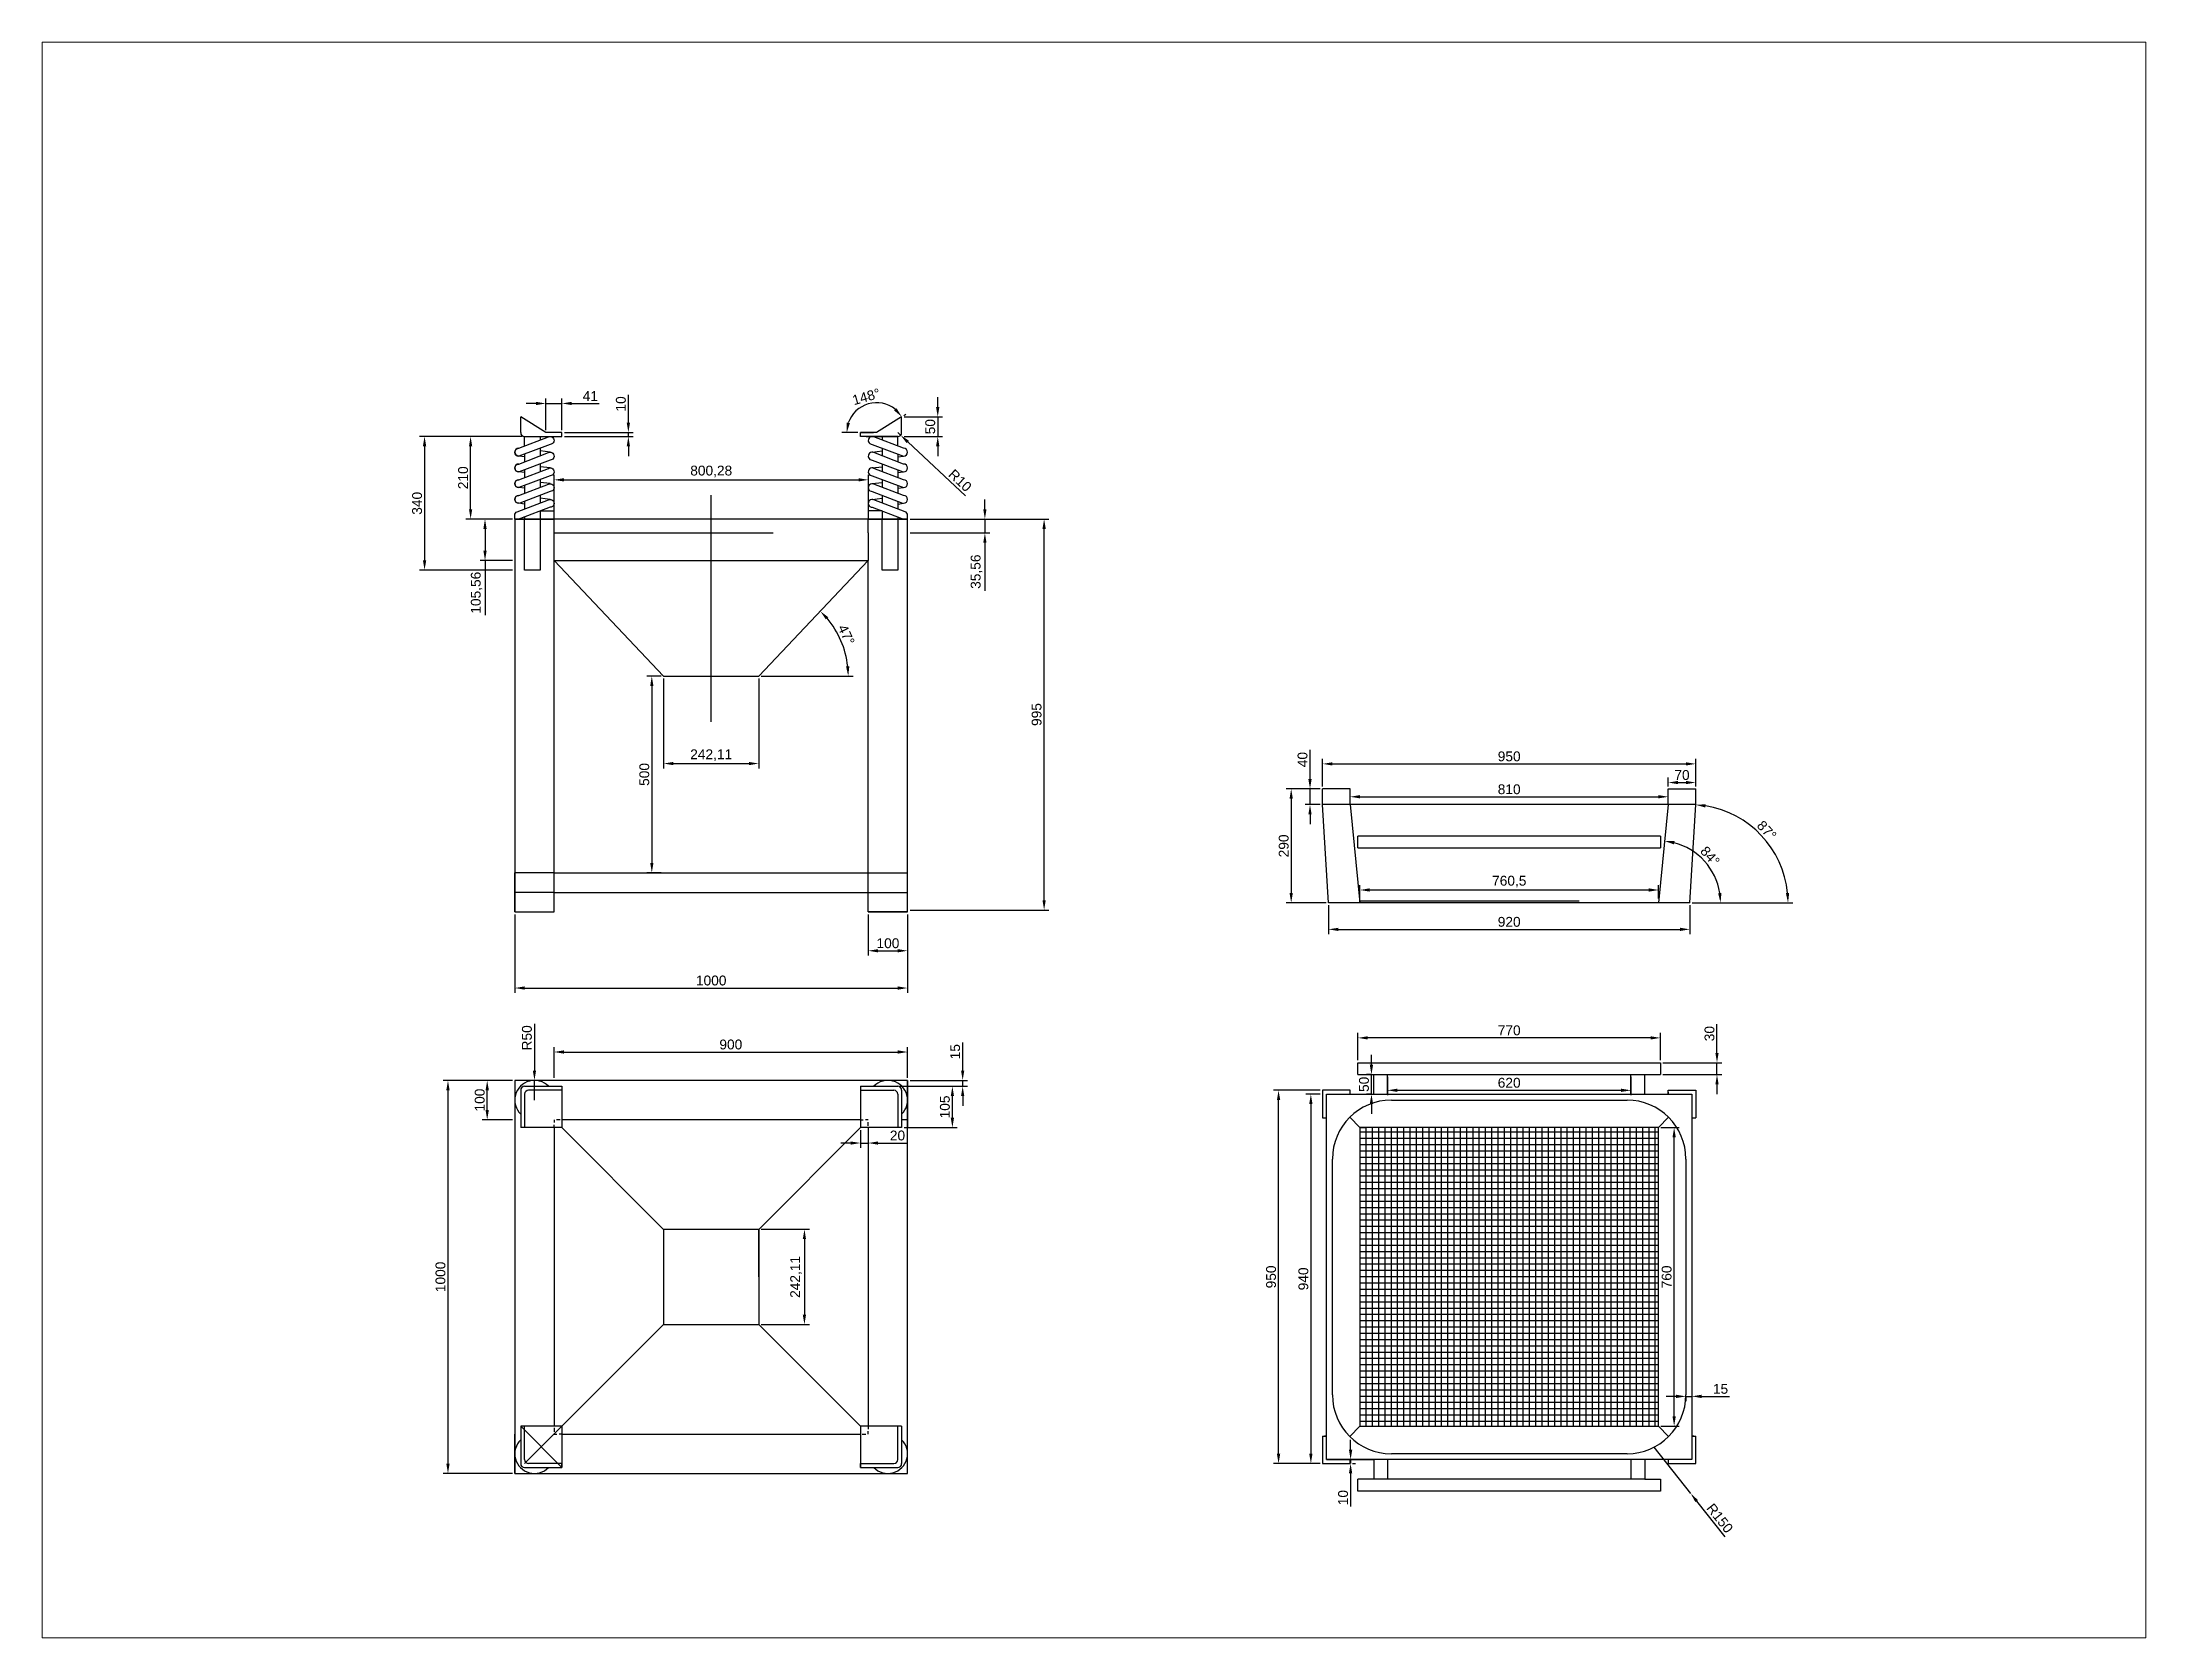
# Paper-space layout 'Layout1' of a CAD drawing. Header units: millimetres. Extents: x 2 to 256, y 0 to 193.
# The model-space entities are those that its viewports show. They can reach past a viewport. Long polylines and large blocks are cut down to what shows.
import ezdxf

# ---------------------------------------------------------------- set-up
doc = ezdxf.new("R2010")
doc.units = ezdxf.units.MM
doc.linetypes.add('CENTRO2', pattern=[28.575, 19.05, -3.175, 3.175, -3.175])
doc.linetypes.add('JIS_02_1.2', pattern=[2.5, 1.25, -1.25])
doc.layers.add('PONTILHADO', color=7, linetype='JIS_02_1.2')
doc.styles.get("Standard").update_dxf_attribs({"font": 'arial.ttf'})
doc.dimstyles.new('Anotativo', dxfattribs={"dimscale": 0, "dimtxt": 2.5, "dimasz": 2.5, "dimexe": 1.25, "dimexo": 0.625, "dimtad": 1, "dimtxsty": 'Standard', "dimcen": 2.5, "dimadec": 0, "dimazin": 0, "dimtfac": 1, "dimtmove": 0, "dimatfit": 3, "dimfxl": 1, "dimarcsym": 0})

# ---------------------------------------------------------------- blocks, each defined once
blk = doc.blocks.new('*D3')
at = {"color": 0, "lineweight": -2, "transparency": 16777216}
for p, q in [((3052.4, 2568), (3052.4, 2463.1)), ((3152.4, 2568), (3152.4, 2463.1)), ((3077.4, 2475.6), (3127.4, 2475.6))]:
    blk.add_line(p, q, dxfattribs=at)
at = {"color": 0, "transparency": 16777216}
for points in [[(3077.4, 2479.7), (3077.4, 2471.4), (3052.4, 2475.6)], [(3127.4, 2479.7), (3127.4, 2471.4), (3152.4, 2475.6)]]:
    blk.add_solid(points, dxfattribs=at)
at = {"layer": 'Defpoints', "color": 0, "transparency": 16777216}
for p in [(3052.4, 2574.2), (3152.4, 2574.2), (3152.4, 2475.6)]:
    blk.add_point(p, dxfattribs=at)
at = {"color": 0, "transparency": 16777216, "insert": (3102.4, 2494.6), "char_height": 25, "attachment_point": 5}
blk.add_mtext('100', dxfattribs=at)
blk = doc.blocks.new('*D4')
at = {"color": 0, "lineweight": -2, "transparency": 16777216}
for p, q in [((3158.6, 3574.2), (3512.5, 3574.2)), ((3500, 2604.2), (3500, 3549.2)), ((3158.6, 2579.2), (3512.5, 2579.2))]:
    blk.add_line(p, q, dxfattribs=at)
at = {"color": 0, "transparency": 16777216}
for points in [[(3495.9, 3549.2), (3504.2, 3549.2), (3500, 3574.2)], [(3495.9, 2604.2), (3504.2, 2604.2), (3500, 2579.2)]]:
    blk.add_solid(points, dxfattribs=at)
at = {"layer": 'Defpoints', "color": 0, "transparency": 16777216}
for p in [(3152.4, 3574.2), (3500, 3574.2), (3152.4, 2579.2)]:
    blk.add_point(p, dxfattribs=at)
at = {"color": 0, "transparency": 16777216, "insert": (3481, 3076.7), "char_height": 25, "attachment_point": 5, "rotation": 90}
blk.add_mtext('995', dxfattribs=at)
blk = doc.blocks.new('*D5')
at = {"color": 0, "lineweight": -2, "transparency": 16777216}
for p, q in [((2531.3, 3168), (2531.3, 2939.5)), ((2773.4, 3168), (2773.4, 2939.5)), ((2556.3, 2952), (2748.4, 2952))]:
    blk.add_line(p, q, dxfattribs=at)
at = {"color": 0, "transparency": 16777216}
for points in [[(2556.3, 2956.1), (2556.3, 2947.8), (2531.3, 2952)], [(2748.4, 2956.1), (2748.4, 2947.8), (2773.4, 2952)]]:
    blk.add_solid(points, dxfattribs=at)
at = {"layer": 'Defpoints', "color": 0, "transparency": 16777216}
for p in [(2531.3, 3174.2), (2773.4, 3174.2), (2773.4, 2952)]:
    blk.add_point(p, dxfattribs=at)
at = {"color": 0, "transparency": 16777216, "insert": (2652.4, 2973.2), "char_height": 25, "attachment_point": 5}
blk.add_mtext('242,11', dxfattribs=at)
blk = doc.blocks.new('*D6')
at = {"color": 0, "lineweight": -2, "transparency": 16777216}
for p, q in [((2171.1, 3784.2), (2027.3, 3784.2)), ((2039.8, 3599.2), (2039.8, 3759.2)), ((2146.1, 3574.2), (2027.3, 3574.2))]:
    blk.add_line(p, q, dxfattribs=at)
at = {"color": 0, "transparency": 16777216}
for points in [[(2035.7, 3759.2), (2044, 3759.2), (2039.8, 3784.2)], [(2035.7, 3599.2), (2044, 3599.2), (2039.8, 3574.2)]]:
    blk.add_solid(points, dxfattribs=at)
at = {"layer": 'Defpoints', "color": 0, "transparency": 16777216}
for p in [(2039.8, 3784.2), (2177.4, 3784.2), (2152.4, 3574.2)]:
    blk.add_point(p, dxfattribs=at)
at = {"color": 0, "transparency": 16777216, "insert": (2020.8, 3679.2), "char_height": 25, "attachment_point": 5, "rotation": 90}
blk.add_mtext('210', dxfattribs=at)
blk = doc.blocks.new('*D9')
at = {"color": 0, "lineweight": -2, "transparency": 16777216}
for p, q in [((2206.4, 3868.3), (2181.4, 3868.3)), ((2231.4, 3800.5), (2231.4, 3880.8)), ((2231.4, 3868.3), (2272.4, 3868.3)), ((2272.4, 3800.5), (2272.4, 3880.8)), ((2297.4, 3868.3), (2366.9, 3868.3))]:
    blk.add_line(p, q, dxfattribs=at)
at = {"color": 0, "transparency": 16777216}
for points in [[(2206.4, 3872.4), (2206.4, 3864.1), (2231.4, 3868.3)], [(2297.4, 3872.4), (2297.4, 3864.1), (2272.4, 3868.3)]]:
    blk.add_solid(points, dxfattribs=at)
at = {"layer": 'Defpoints', "color": 0, "transparency": 16777216}
for p in [(2272.4, 3868.3), (2231.4, 3794.2), (2272.4, 3794.2)]:
    blk.add_point(p, dxfattribs=at)
at = {"color": 0, "transparency": 16777216, "insert": (2344.6, 3887.1), "char_height": 25, "attachment_point": 5}
blk.add_mtext('41', dxfattribs=at)
blk = doc.blocks.new('*D10')
at = {"color": 0, "lineweight": -2, "transparency": 16777216}
for p, q in [((2441.5, 3819.2), (2441.5, 3890.1)), ((2278.6, 3794.2), (2454, 3794.2)), ((2278.6, 3784.2), (2454, 3784.2)), ((2441.5, 3784.2), (2441.5, 3794.2)), ((2441.5, 3759.2), (2441.5, 3734.2))]:
    blk.add_line(p, q, dxfattribs=at)
at = {"color": 0, "transparency": 16777216}
for points in [[(2437.4, 3819.2), (2445.7, 3819.2), (2441.5, 3794.2)], [(2437.4, 3759.2), (2445.7, 3759.2), (2441.5, 3784.2)]]:
    blk.add_solid(points, dxfattribs=at)
at = {"layer": 'Defpoints', "color": 0, "transparency": 16777216}
for p in [(2272.4, 3794.2), (2272.4, 3784.2), (2441.5, 3784.2)]:
    blk.add_point(p, dxfattribs=at)
at = {"color": 0, "transparency": 16777216, "insert": (2422.5, 3867.1), "char_height": 25, "attachment_point": 5, "rotation": 90}
blk.add_mtext('10', dxfattribs=at)
blk = doc.blocks.new('*D13')
at = {"color": 0, "lineweight": -2, "transparency": 16777216}
blk.add_line((2779.7, 3174.2), (3013.9, 3174.2), dxfattribs=at)
blk.add_arc((2773.4, 3174.2), 228, 6.2866, 40.2616, dxfattribs=at)
at = {"color": 0, "transparency": 16777216}
for points in [[(2944.3, 3318.7), (2950.4, 3324.4), (2930.2, 3339.7)], [(3004.2, 3199.4), (2995.8, 3198.9), (3001.4, 3174.2)]]:
    blk.add_solid(points, dxfattribs=at)
at = {"layer": 'Defpoints', "color": 0, "transparency": 16777216}
for p in [(3052.4, 3468.7), (2993.1, 3235.2), (2531.3, 3174.2), (2773.4, 3174.2), (2773.4, 3174.2)]:
    blk.add_point(p, dxfattribs=at)
at = {"color": 0, "transparency": 16777216, "insert": (2996.5, 3279.6), "char_height": 25, "attachment_point": 5, "rotation": 295.2816}
blk.add_mtext('47°', dxfattribs=at)
blk = doc.blocks.new('*D14')
at = {"color": 0, "lineweight": -2, "transparency": 16777216}
for p, q in [((2152.4, 2568), (2152.4, 2368.2)), ((3152.4, 2568), (3152.4, 2368.2)), ((2177.4, 2380.7), (3127.4, 2380.7))]:
    blk.add_line(p, q, dxfattribs=at)
at = {"color": 0, "transparency": 16777216}
for points in [[(2177.4, 2384.9), (2177.4, 2376.5), (2152.4, 2380.7)], [(3127.4, 2384.9), (3127.4, 2376.5), (3152.4, 2380.7)]]:
    blk.add_solid(points, dxfattribs=at)
at = {"layer": 'Defpoints', "color": 0, "transparency": 16777216}
for p in [(2152.4, 2574.2), (3152.4, 2574.2), (3152.4, 2380.7)]:
    blk.add_point(p, dxfattribs=at)
at = {"color": 0, "transparency": 16777216, "insert": (2652.4, 2399.7), "char_height": 25, "attachment_point": 5}
blk.add_mtext('1000', dxfattribs=at)
blk = doc.blocks.new('*U15')
at = {"layer": 'PONTILHADO', "color": 0, "linetype": 'CENTRO2', "transparency": 16777216}
blk.add_line((0, -115.7), (0, 460.6), dxfattribs=at)
blk = doc.blocks.new('*D16')
at = {"color": 0, "lineweight": -2, "transparency": 16777216}
for p, q in [((2171.1, 3784.2), (1910.1, 3784.2)), ((1922.6, 3759.2), (1922.6, 3469.2)), ((2146.1, 3444.2), (1910.1, 3444.2))]:
    blk.add_line(p, q, dxfattribs=at)
at = {"color": 0, "transparency": 16777216}
for points in [[(1918.4, 3759.2), (1926.8, 3759.2), (1922.6, 3784.2)], [(1918.4, 3469.2), (1926.8, 3469.2), (1922.6, 3444.2)]]:
    blk.add_solid(points, dxfattribs=at)
at = {"layer": 'Defpoints', "color": 0, "transparency": 16777216}
for p in [(2177.4, 3784.2), (1922.6, 3444.2), (2152.4, 3444.2)]:
    blk.add_point(p, dxfattribs=at)
at = {"color": 0, "transparency": 16777216, "insert": (1903.6, 3614.2), "char_height": 25, "attachment_point": 5, "rotation": 90}
blk.add_mtext('340', dxfattribs=at)
blk = doc.blocks.new('*D20')
at = {"color": 0, "lineweight": -2, "transparency": 16777216}
for p, q in [((3229.2, 3859.2), (3229.2, 3884.2)), ((3143.6, 3834.2), (3241.7, 3834.2)), ((3229.2, 3834.2), (3229.2, 3784.2)), ((3143.6, 3784.2), (3241.7, 3784.2)), ((3229.2, 3759.2), (3229.2, 3734.2))]:
    blk.add_line(p, q, dxfattribs=at)
at = {"color": 0, "transparency": 16777216}
for points in [[(3225, 3859.2), (3233.4, 3859.2), (3229.2, 3834.2)], [(3225, 3759.2), (3233.4, 3759.2), (3229.2, 3784.2)]]:
    blk.add_solid(points, dxfattribs=at)
at = {"layer": 'Defpoints', "color": 0, "transparency": 16777216}
for p in [(3137.4, 3834.2), (3137.4, 3784.2), (3229.2, 3784.2)]:
    blk.add_point(p, dxfattribs=at)
at = {"color": 0, "transparency": 16777216, "insert": (3210.2, 3809.2), "char_height": 25, "attachment_point": 5, "rotation": 90}
blk.add_mtext('50', dxfattribs=at)
blk = doc.blocks.new('*D21')
at = {"color": 0, "lineweight": -2, "transparency": 16777216}
for p, q in [((3142.7, 3837.5), (3148.4, 3841.1)), ((3026.1, 3794.2), (2984.9, 3794.2))]:
    blk.add_line(p, q, dxfattribs=at)
blk.add_arc((3073.4, 3794.2), 76, 50.9456, 161.0598, dxfattribs=at)
at = {"color": 0, "transparency": 16777216}
for points in [[(3005.6, 3818.2), (2997.4, 3819.6), (2997.4, 3794.2)], [(3124.4, 3856), (3118.1, 3850.4), (3137.8, 3834.5)]]:
    blk.add_solid(points, dxfattribs=at)
at = {"layer": 'Defpoints', "color": 0, "transparency": 16777216}
for p in [(3084.8, 3869.3), (3137.4, 3834.2), (3032.4, 3794.2), (3073.4, 3794.2), (3073.4, 3794.2)]:
    blk.add_point(p, dxfattribs=at)
at = {"color": 0, "transparency": 16777216, "insert": (3047.2, 3885.5), "char_height": 25, "attachment_point": 5, "rotation": 16.0027}
blk.add_mtext('148°', dxfattribs=at)
blk = doc.blocks.new('*D22')
at = {"color": 0, "lineweight": -2, "transparency": 16777216}
for p, q in [((3127.4, 3794.2), (3134.7, 3787.4)), ((3299.5, 3633.6), (3153, 3770.3))]:
    blk.add_line(p, q, dxfattribs=at)
at = {"color": 0, "transparency": 16777216}
blk.add_solid([(3155.8, 3773.4), (3150.1, 3767.3), (3134.7, 3787.4)], dxfattribs=at)
at = {"layer": 'Defpoints', "color": 0, "transparency": 16777216}
for p in [(3127.4, 3794.2), (3134.7, 3787.4)]:
    blk.add_point(p, dxfattribs=at)
at = {"color": 0, "transparency": 16777216, "insert": (3286.1, 3672.2), "char_height": 25, "attachment_point": 5, "rotation": 316.9928}
blk.add_mtext('R10', dxfattribs=at)
blk = doc.blocks.new('*D23')
at = {"color": 0, "lineweight": -2, "transparency": 16777216}
for p, q in [((2252.4, 3580.5), (2252.4, 3686.4)), ((2277.4, 3673.9), (3027.6, 3673.9)), ((3052.6, 3580.5), (3052.6, 3686.4))]:
    blk.add_line(p, q, dxfattribs=at)
at = {"color": 0, "transparency": 16777216}
for points in [[(2277.4, 3678.1), (2277.4, 3669.8), (2252.4, 3673.9)], [(3027.6, 3678.1), (3027.6, 3669.8), (3052.6, 3673.9)]]:
    blk.add_solid(points, dxfattribs=at)
at = {"layer": 'Defpoints', "color": 0, "transparency": 16777216}
for p in [(3052.6, 3673.9), (2252.4, 3574.2), (3052.6, 3574.2)]:
    blk.add_point(p, dxfattribs=at)
at = {"color": 0, "transparency": 16777216, "insert": (2652.5, 3695.2), "char_height": 25, "attachment_point": 5}
blk.add_mtext('800,28', dxfattribs=at)
blk = doc.blocks.new('*D24')
at = {"color": 0, "lineweight": -2, "transparency": 16777216}
for p, q in [((3349.3, 3599.2), (3349.3, 3624.2)), ((3158.6, 3574.2), (3361.8, 3574.2)), ((3158.6, 3538.7), (3361.8, 3538.7)), ((3349.3, 3574.2), (3349.3, 3538.7)), ((3349.3, 3513.7), (3349.3, 3391.8))]:
    blk.add_line(p, q, dxfattribs=at)
at = {"color": 0, "transparency": 16777216}
for points in [[(3345.1, 3599.2), (3353.4, 3599.2), (3349.3, 3574.2)], [(3345.1, 3513.7), (3353.4, 3513.7), (3349.3, 3538.7)]]:
    blk.add_solid(points, dxfattribs=at)
at = {"layer": 'Defpoints', "color": 0, "transparency": 16777216}
for p in [(3152.4, 3574.2), (3152.4, 3538.7), (3349.3, 3574.2)]:
    blk.add_point(p, dxfattribs=at)
at = {"color": 0, "transparency": 16777216, "insert": (3328, 3440.2), "char_height": 25, "attachment_point": 5, "rotation": 90}
blk.add_mtext('35,56', dxfattribs=at)
blk = doc.blocks.new('*D25')
at = {"color": 0, "lineweight": -2, "transparency": 16777216}
for p, q in [((2146.1, 3574.2), (2064, 3574.2)), ((2076.5, 3549.2), (2076.5, 3493.7)), ((2146.1, 3468.7), (2064, 3468.7)), ((2076.5, 3468.7), (2076.5, 3329.7))]:
    blk.add_line(p, q, dxfattribs=at)
at = {"color": 0, "transparency": 16777216}
for points in [[(2072.4, 3549.2), (2080.7, 3549.2), (2076.5, 3574.2)], [(2072.4, 3493.7), (2080.7, 3493.7), (2076.5, 3468.7)]]:
    blk.add_solid(points, dxfattribs=at)
at = {"layer": 'Defpoints', "color": 0, "transparency": 16777216}
for p in [(2076.5, 3574.2), (2152.4, 3574.2), (2152.4, 3468.7)]:
    blk.add_point(p, dxfattribs=at)
at = {"color": 0, "transparency": 16777216, "insert": (2055.3, 3386.7), "char_height": 25, "attachment_point": 5, "rotation": 90}
blk.add_mtext('105,56', dxfattribs=at)
blk = doc.blocks.new('*D26')
at = {"color": 0, "lineweight": -2, "transparency": 16777216}
for p, q in [((3133.6, 2130.6), (3279, 2130.6)), ((3266.5, 2050.6), (3266.5, 2105.6)), ((3143.6, 2025.6), (3279, 2025.6))]:
    blk.add_line(p, q, dxfattribs=at)
at = {"color": 0, "transparency": 16777216}
for points in [[(3262.3, 2105.6), (3270.7, 2105.6), (3266.5, 2130.6)], [(3262.3, 2050.6), (3270.7, 2050.6), (3266.5, 2025.6)]]:
    blk.add_solid(points, dxfattribs=at)
at = {"layer": 'Defpoints', "color": 0, "transparency": 16777216}
for p in [(3127.4, 2130.6), (3266.5, 2130.6), (3137.4, 2025.6)]:
    blk.add_point(p, dxfattribs=at)
at = {"color": 0, "transparency": 16777216, "insert": (3247.5, 2078.1), "char_height": 25, "attachment_point": 5, "rotation": 90}
blk.add_mtext('105', dxfattribs=at)
blk = doc.blocks.new('*D27')
at = {"color": 0, "lineweight": -2, "transparency": 16777216}
for p, q in [((2146.1, 2145.6), (2069.6, 2145.6)), ((2082.1, 2070.6), (2082.1, 2120.6)), ((2146.1, 2045.6), (2069.6, 2045.6))]:
    blk.add_line(p, q, dxfattribs=at)
at = {"color": 0, "transparency": 16777216}
for points in [[(2077.9, 2120.6), (2086.3, 2120.6), (2082.1, 2145.6)], [(2077.9, 2070.6), (2086.3, 2070.6), (2082.1, 2045.6)]]:
    blk.add_solid(points, dxfattribs=at)
at = {"layer": 'Defpoints', "color": 0, "transparency": 16777216}
for p in [(2082.1, 2145.6), (2152.4, 2145.6), (2152.4, 2045.6)]:
    blk.add_point(p, dxfattribs=at)
at = {"color": 0, "transparency": 16777216, "insert": (2063.1, 2095.6), "char_height": 25, "attachment_point": 5, "rotation": 90}
blk.add_mtext('100', dxfattribs=at)
blk = doc.blocks.new('*D28')
at = {"color": 0, "lineweight": -2, "transparency": 16777216}
for p, q in [((3292.7, 2170.6), (3292.7, 2241.8)), ((3158.6, 2145.6), (3305.2, 2145.6)), ((3292.7, 2130.6), (3292.7, 2145.6)), ((3158.6, 2130.6), (3305.2, 2130.6)), ((3292.7, 2105.6), (3292.7, 2080.6))]:
    blk.add_line(p, q, dxfattribs=at)
at = {"color": 0, "transparency": 16777216}
for points in [[(3288.5, 2170.6), (3296.8, 2170.6), (3292.7, 2145.6)], [(3288.5, 2105.6), (3296.8, 2105.6), (3292.7, 2130.6)]]:
    blk.add_solid(points, dxfattribs=at)
at = {"layer": 'Defpoints', "color": 0, "transparency": 16777216}
for p in [(3152.4, 2145.6), (3292.7, 2145.6), (3152.4, 2130.6)]:
    blk.add_point(p, dxfattribs=at)
at = {"color": 0, "transparency": 16777216, "insert": (3273.6, 2218.7), "char_height": 25, "attachment_point": 5, "rotation": 90}
blk.add_mtext('15', dxfattribs=at)
blk = doc.blocks.new('*D29')
at = {"color": 0, "lineweight": -2, "transparency": 16777216}
for p, q in [((2202.4, 2290), (2202.4, 2170.6)), ((2202.4, 2095.6), (2202.4, 2145.6))]:
    blk.add_line(p, q, dxfattribs=at)
at = {"color": 0, "transparency": 16777216}
blk.add_solid([(2198.2, 2170.6), (2206.5, 2170.6), (2202.4, 2145.6)], dxfattribs=at)
at = {"layer": 'Defpoints', "color": 0, "transparency": 16777216}
for p in [(2202.4, 2145.6), (2202.4, 2095.6)]:
    blk.add_point(p, dxfattribs=at)
at = {"color": 0, "transparency": 16777216, "insert": (2183.3, 2253.9), "char_height": 25, "attachment_point": 5, "rotation": 90}
blk.add_mtext('R50', dxfattribs=at)
blk = doc.blocks.new('*D30')
at = {"color": 0, "lineweight": -2, "transparency": 16777216}
for p, q in [((2779.7, 1766.7), (2902.3, 1766.7)), ((2889.8, 1741.7), (2889.8, 1549.6)), ((2779.7, 1524.6), (2902.3, 1524.6))]:
    blk.add_line(p, q, dxfattribs=at)
at = {"color": 0, "transparency": 16777216}
for points in [[(2885.6, 1741.7), (2893.9, 1741.7), (2889.8, 1766.7)], [(2885.6, 1549.6), (2893.9, 1549.6), (2889.8, 1524.6)]]:
    blk.add_solid(points, dxfattribs=at)
at = {"layer": 'Defpoints', "color": 0, "transparency": 16777216}
for p in [(2773.4, 1766.7), (2773.4, 1524.6), (2889.8, 1524.6)]:
    blk.add_point(p, dxfattribs=at)
at = {"color": 0, "transparency": 16777216, "insert": (2868.5, 1645.6), "char_height": 25, "attachment_point": 5, "rotation": 90}
blk.add_mtext('242,11', dxfattribs=at)
blk = doc.blocks.new('*D31')
at = {"color": 0, "lineweight": -2, "transparency": 16777216}
for p, q in [((2146.1, 2145.6), (1969.7, 2145.6)), ((1982.2, 2120.6), (1982.2, 1170.6)), ((2146.1, 1145.6), (1969.7, 1145.6))]:
    blk.add_line(p, q, dxfattribs=at)
at = {"color": 0, "transparency": 16777216}
for points in [[(1978, 2120.6), (1986.4, 2120.6), (1982.2, 2145.6)], [(1978, 1170.6), (1986.4, 1170.6), (1982.2, 1145.6)]]:
    blk.add_solid(points, dxfattribs=at)
at = {"layer": 'Defpoints', "color": 0, "transparency": 16777216}
for p in [(2152.4, 2145.6), (1982.2, 1145.6), (2152.4, 1145.6)]:
    blk.add_point(p, dxfattribs=at)
at = {"color": 0, "transparency": 16777216, "insert": (1963.2, 1645.6), "char_height": 25, "attachment_point": 5, "rotation": 90}
blk.add_mtext('1000', dxfattribs=at)
blk = doc.blocks.new('*D32')
at = {"color": 0, "lineweight": -2, "transparency": 16777216}
for p, q in [((2252.4, 2151.9), (2252.4, 2230.4)), ((2277.4, 2217.9), (3127.4, 2217.9)), ((3152.4, 2151.9), (3152.4, 2230.4))]:
    blk.add_line(p, q, dxfattribs=at)
at = {"color": 0, "transparency": 16777216}
for points in [[(2277.4, 2222.1), (2277.4, 2213.8), (2252.4, 2217.9)], [(3127.4, 2222.1), (3127.4, 2213.8), (3152.4, 2217.9)]]:
    blk.add_solid(points, dxfattribs=at)
at = {"layer": 'Defpoints', "color": 0, "transparency": 16777216}
for p in [(3152.4, 2217.9), (2252.4, 2145.6), (3152.4, 2145.6)]:
    blk.add_point(p, dxfattribs=at)
at = {"color": 0, "transparency": 16777216, "insert": (2702.4, 2236.9), "char_height": 25, "attachment_point": 5}
blk.add_mtext('900', dxfattribs=at)
blk = doc.blocks.new('*D33')
at = {"color": 0, "lineweight": -2, "transparency": 16777216}
for p, q in [((3007.4, 1986.3), (2982.4, 1986.3)), ((3032.4, 2019.4), (3032.4, 1973.8)), ((3032.4, 1986.3), (3052.4, 1986.3)), ((3052.4, 2019.4), (3052.4, 1973.8)), ((3077.4, 1986.3), (3151, 1986.3))]:
    blk.add_line(p, q, dxfattribs=at)
at = {"color": 0, "transparency": 16777216}
for points in [[(3007.4, 1990.4), (3007.4, 1982.1), (3032.4, 1986.3)], [(3077.4, 1990.4), (3077.4, 1982.1), (3052.4, 1986.3)]]:
    blk.add_solid(points, dxfattribs=at)
at = {"layer": 'Defpoints', "color": 0, "transparency": 16777216}
for p in [(3032.4, 2025.6), (3052.4, 2025.6), (3052.4, 1986.3)]:
    blk.add_point(p, dxfattribs=at)
at = {"color": 0, "transparency": 16777216, "insert": (3126.7, 2005.3), "char_height": 25, "attachment_point": 5}
blk.add_mtext('20', dxfattribs=at)
blk = doc.blocks.new('*D34')
at = {"color": 0, "lineweight": -2, "transparency": 16777216}
for p, q in [((2525.1, 3174.2), (2488.7, 3174.2)), ((2501.2, 3149.2), (2501.2, 2699.2)), ((2525.1, 2674.2), (2488.7, 2674.2))]:
    blk.add_line(p, q, dxfattribs=at)
at = {"color": 0, "transparency": 16777216}
for points in [[(2497.1, 3149.2), (2505.4, 3149.2), (2501.2, 3174.2)], [(2497.1, 2699.2), (2505.4, 2699.2), (2501.2, 2674.2)]]:
    blk.add_solid(points, dxfattribs=at)
at = {"layer": 'Defpoints', "color": 0, "transparency": 16777216}
for p in [(2531.3, 3174.2), (2501.2, 2674.2), (2531.3, 2674.2)]:
    blk.add_point(p, dxfattribs=at)
at = {"color": 0, "transparency": 16777216, "insert": (2482.2, 2924.2), "char_height": 25, "attachment_point": 5, "rotation": 90}
blk.add_mtext('500', dxfattribs=at)
blk = doc.blocks.new('*D43')
at = {"color": 0, "lineweight": -2, "transparency": 16777216}
for p, q in [((4209.2, 2893.7), (4209.2, 2963.6)), ((4234.2, 2951.1), (5134.2, 2951.1)), ((5159.2, 2893.7), (5159.2, 2963.6))]:
    blk.add_line(p, q, dxfattribs=at)
at = {"color": 0, "transparency": 16777216}
for points in [[(4234.2, 2955.2), (4234.2, 2946.9), (4209.2, 2951.1)], [(5134.2, 2955.2), (5134.2, 2946.9), (5159.2, 2951.1)]]:
    blk.add_solid(points, dxfattribs=at)
at = {"layer": 'Defpoints', "color": 0, "transparency": 16777216}
for p in [(5159.2, 2951.1), (4209.2, 2887.4), (5159.2, 2887.4)]:
    blk.add_point(p, dxfattribs=at)
at = {"color": 0, "transparency": 16777216, "insert": (4684.2, 2970.1), "char_height": 25, "attachment_point": 5}
blk.add_mtext('950', dxfattribs=at)
blk = doc.blocks.new('*D44')
at = {"color": 0, "lineweight": -2, "transparency": 16777216}
for p, q in [((5089.2, 2893.7), (5089.2, 2916.1)), ((5114.2, 2903.6), (5134.2, 2903.6)), ((5159.2, 2893.7), (5159.2, 2916.1))]:
    blk.add_line(p, q, dxfattribs=at)
at = {"color": 0, "transparency": 16777216}
for points in [[(5114.2, 2907.8), (5114.2, 2899.5), (5089.2, 2903.6)], [(5134.2, 2907.8), (5134.2, 2899.5), (5159.2, 2903.6)]]:
    blk.add_solid(points, dxfattribs=at)
at = {"layer": 'Defpoints', "color": 0, "transparency": 16777216}
for p in [(5159.2, 2903.6), (5089.2, 2887.4), (5159.2, 2887.4)]:
    blk.add_point(p, dxfattribs=at)
at = {"color": 0, "transparency": 16777216, "insert": (5124.2, 2922.7), "char_height": 25, "attachment_point": 5}
blk.add_mtext('70', dxfattribs=at)
blk = doc.blocks.new('*D45')
at = {"color": 0, "lineweight": -2, "transparency": 16777216}
for p, q in [((5213.3, 2215.6), (5213.3, 2288.8)), ((5075.4, 2190.6), (5225.8, 2190.6)), ((5075.4, 2160.6), (5225.8, 2160.6)), ((5213.3, 2160.6), (5213.3, 2190.6)), ((5213.3, 2135.6), (5213.3, 2110.6))]:
    blk.add_line(p, q, dxfattribs=at)
at = {"color": 0, "transparency": 16777216}
for points in [[(5209.2, 2215.6), (5217.5, 2215.6), (5213.3, 2190.6)], [(5209.2, 2135.6), (5217.5, 2135.6), (5213.3, 2160.6)]]:
    blk.add_solid(points, dxfattribs=at)
at = {"layer": 'Defpoints', "color": 0, "transparency": 16777216}
for p in [(5069.2, 2190.6), (5069.2, 2160.6), (5213.3, 2190.6)]:
    blk.add_point(p, dxfattribs=at)
at = {"color": 0, "transparency": 16777216, "insert": (5194.3, 2264.7), "char_height": 25, "attachment_point": 5, "rotation": 90}
blk.add_mtext('30', dxfattribs=at)
blk = doc.blocks.new('*D46')
at = {"color": 0, "lineweight": -2, "transparency": 16777216}
for p, q in [((4299.2, 2196.9), (4299.2, 2266.3)), ((5044.2, 2253.8), (4324.2, 2253.8)), ((5069.2, 2196.9), (5069.2, 2266.3))]:
    blk.add_line(p, q, dxfattribs=at)
at = {"color": 0, "transparency": 16777216}
for points in [[(4324.2, 2258), (4324.2, 2249.7), (4299.2, 2253.8)], [(5044.2, 2258), (5044.2, 2249.7), (5069.2, 2253.8)]]:
    blk.add_solid(points, dxfattribs=at)
at = {"layer": 'Defpoints', "color": 0, "transparency": 16777216}
for p in [(4299.2, 2253.8), (4299.2, 2190.6), (5069.2, 2190.6)]:
    blk.add_point(p, dxfattribs=at)
at = {"color": 0, "transparency": 16777216, "insert": (4684.2, 2272.9), "char_height": 25, "attachment_point": 5}
blk.add_mtext('770', dxfattribs=at)
blk = doc.blocks.new('*D47')
at = {"color": 0, "lineweight": -2, "transparency": 16777216}
for p, q in [((4333.5, 2185.6), (4333.5, 2210.6)), ((4332.9, 2160.6), (4321, 2160.6)), ((4333.5, 2110.6), (4333.5, 2160.6)), ((4332.9, 2110.6), (4321, 2110.6)), ((4333.5, 2085.6), (4333.5, 2060.6))]:
    blk.add_line(p, q, dxfattribs=at)
at = {"color": 0, "transparency": 16777216}
for points in [[(4329.3, 2185.6), (4337.7, 2185.6), (4333.5, 2160.6)], [(4329.3, 2085.6), (4337.7, 2085.6), (4333.5, 2110.6)]]:
    blk.add_solid(points, dxfattribs=at)
at = {"layer": 'Defpoints', "color": 0, "transparency": 16777216}
for p in [(4333.5, 2160.6), (4339.2, 2160.6), (4339.2, 2110.6)]:
    blk.add_point(p, dxfattribs=at)
at = {"color": 0, "transparency": 16777216, "insert": (4314.5, 2135.6), "char_height": 25, "attachment_point": 5, "rotation": 90}
blk.add_mtext('50', dxfattribs=at)
blk = doc.blocks.new('*D48')
at = {"color": 0, "lineweight": -2, "transparency": 16777216}
for p, q in [((4374.2, 2154.4), (4374.2, 2107.9)), ((4994.2, 2154.4), (4994.2, 2107.9)), ((4399.2, 2120.4), (4969.2, 2120.4))]:
    blk.add_line(p, q, dxfattribs=at)
at = {"color": 0, "transparency": 16777216}
for points in [[(4399.2, 2124.6), (4399.2, 2116.3), (4374.2, 2120.4)], [(4969.2, 2124.6), (4969.2, 2116.3), (4994.2, 2120.4)]]:
    blk.add_solid(points, dxfattribs=at)
at = {"layer": 'Defpoints', "color": 0, "transparency": 16777216}
for p in [(4374.2, 2160.6), (4994.2, 2160.6), (4994.2, 2120.4)]:
    blk.add_point(p, dxfattribs=at)
at = {"color": 0, "transparency": 16777216, "insert": (4684.2, 2139.5), "char_height": 25, "attachment_point": 5}
blk.add_mtext('620', dxfattribs=at)
blk = doc.blocks.new('*D49')
at = {"color": 0, "lineweight": -2, "transparency": 16777216}
for p, q in [((4202.9, 2120.6), (4084.5, 2120.6)), ((4097, 1195.6), (4097, 2095.6)), ((4202.9, 1170.6), (4084.5, 1170.6))]:
    blk.add_line(p, q, dxfattribs=at)
at = {"color": 0, "transparency": 16777216}
for points in [[(4092.8, 2095.6), (4101.2, 2095.6), (4097, 2120.6)], [(4092.8, 1195.6), (4101.2, 1195.6), (4097, 1170.6)]]:
    blk.add_solid(points, dxfattribs=at)
at = {"layer": 'Defpoints', "color": 0, "transparency": 16777216}
for p in [(4097, 2120.6), (4209.2, 2120.6), (4209.2, 1170.6)]:
    blk.add_point(p, dxfattribs=at)
at = {"color": 0, "transparency": 16777216, "insert": (4078, 1645.6), "char_height": 25, "attachment_point": 5, "rotation": 90}
blk.add_mtext('950', dxfattribs=at)
blk = doc.blocks.new('*D50')
at = {"color": 0, "lineweight": -2, "transparency": 16777216}
for p, q in [((5070.4, 2025.6), (5116.7, 2025.6)), ((5104.2, 1290.6), (5104.2, 2000.6)), ((5070.4, 1265.6), (5116.7, 1265.6))]:
    blk.add_line(p, q, dxfattribs=at)
at = {"color": 0, "transparency": 16777216}
for points in [[(5100, 2000.6), (5108.4, 2000.6), (5104.2, 2025.6)], [(5100, 1290.6), (5108.4, 1290.6), (5104.2, 1265.6)]]:
    blk.add_solid(points, dxfattribs=at)
at = {"layer": 'Defpoints', "color": 0, "transparency": 16777216}
for p in [(5064.2, 2025.6), (5104.2, 2025.6), (5064.2, 1265.6)]:
    blk.add_point(p, dxfattribs=at)
at = {"color": 0, "transparency": 16777216, "insert": (5085.2, 1645.6), "char_height": 25, "attachment_point": 5, "rotation": 90}
blk.add_mtext('760', dxfattribs=at)
blk = doc.blocks.new('*D51')
at = {"color": 0, "lineweight": -2, "transparency": 16777216}
for p, q in [((4202.9, 2110.6), (4166.8, 2110.6)), ((4179.3, 2085.6), (4179.3, 1195.6)), ((4202.9, 1170.6), (4166.8, 1170.6))]:
    blk.add_line(p, q, dxfattribs=at)
at = {"color": 0, "transparency": 16777216}
for points in [[(4175.1, 2085.6), (4183.4, 2085.6), (4179.3, 2110.6)], [(4175.1, 1195.6), (4183.4, 1195.6), (4179.3, 1170.6)]]:
    blk.add_solid(points, dxfattribs=at)
at = {"layer": 'Defpoints', "color": 0, "transparency": 16777216}
for p in [(4209.2, 2110.6), (4179.3, 1170.6), (4209.2, 1170.6)]:
    blk.add_point(p, dxfattribs=at)
at = {"color": 0, "transparency": 16777216, "insert": (4160.3, 1640.6), "char_height": 25, "attachment_point": 5, "rotation": 90}
blk.add_mtext('940', dxfattribs=at)
blk = doc.blocks.new('*D52')
at = {"color": 0, "lineweight": -2, "transparency": 16777216}
for p, q in [((4280.4, 1205.6), (4280.4, 1230.6)), ((4280.4, 1180.6), (4280.4, 1170.6)), ((4285.4, 1180.6), (4292.9, 1180.6)), ((4280.4, 1145.6), (4280.4, 1061)), ((4285.4, 1170.6), (4292.9, 1170.6))]:
    blk.add_line(p, q, dxfattribs=at)
at = {"color": 0, "transparency": 16777216}
for points in [[(4276.2, 1205.6), (4284.6, 1205.6), (4280.4, 1180.6)], [(4276.2, 1145.6), (4284.6, 1145.6), (4280.4, 1170.6)]]:
    blk.add_solid(points, dxfattribs=at)
at = {"layer": 'Defpoints', "color": 0, "transparency": 16777216}
for p in [(4279.2, 1180.6), (4280.4, 1180.6), (4279.2, 1170.6)]:
    blk.add_point(p, dxfattribs=at)
at = {"color": 0, "transparency": 16777216, "insert": (4261.4, 1083.9), "char_height": 25, "attachment_point": 5, "rotation": 90}
blk.add_mtext('10', dxfattribs=at)
blk = doc.blocks.new('*D53')
at = {"color": 0, "lineweight": -2, "transparency": 16777216}
for p, q in [((5052.9, 1212.3), (5146.1, 1094.7)), ((5234, 983.8), (5161.6, 1075.1))]:
    blk.add_line(p, q, dxfattribs=at)
at = {"color": 0, "transparency": 16777216}
blk.add_solid([(5164.9, 1077.7), (5158.3, 1072.5), (5146.1, 1094.7)], dxfattribs=at)
at = {"layer": 'Defpoints', "color": 0, "transparency": 16777216}
for p in [(5052.9, 1212.3), (5146.1, 1094.7)]:
    blk.add_point(p, dxfattribs=at)
at = {"color": 0, "transparency": 16777216, "insert": (5220.5, 1031.5), "char_height": 25, "attachment_point": 5, "rotation": 308.3949}
blk.add_mtext('R150', dxfattribs=at)
blk = doc.blocks.new('*D55')
at = {"color": 0, "lineweight": -2, "transparency": 16777216}
for p, q in [((5109.2, 1341.6), (5084.2, 1341.6)), ((5134.2, 1341.6), (5149.2, 1341.6)), ((5134.2, 1339.4), (5134.2, 1329.1)), ((5149.2, 1339.4), (5149.2, 1329.1)), ((5174.2, 1341.6), (5245.3, 1341.6))]:
    blk.add_line(p, q, dxfattribs=at)
at = {"color": 0, "transparency": 16777216}
for points in [[(5109.2, 1345.8), (5109.2, 1337.4), (5134.2, 1341.6)], [(5174.2, 1345.8), (5174.2, 1337.4), (5149.2, 1341.6)]]:
    blk.add_solid(points, dxfattribs=at)
at = {"layer": 'Defpoints', "color": 0, "transparency": 16777216}
for p in [(5134.2, 1345.6), (5149.2, 1345.6), (5149.2, 1341.6)]:
    blk.add_point(p, dxfattribs=at)
at = {"color": 0, "transparency": 16777216, "insert": (5222.3, 1360.6), "char_height": 25, "attachment_point": 5}
blk.add_mtext('15', dxfattribs=at)
blk = doc.blocks.new('*D56')
at = {"color": 0, "lineweight": -2, "transparency": 16777216}
for p, q in [((4177.1, 2912.4), (4177.1, 2986.7)), ((4202.9, 2887.4), (4164.6, 2887.4)), ((4202.9, 2847.4), (4164.6, 2847.4)), ((4177.1, 2847.4), (4177.1, 2887.4)), ((4177.1, 2822.4), (4177.1, 2797.4))]:
    blk.add_line(p, q, dxfattribs=at)
at = {"color": 0, "transparency": 16777216}
for points in [[(4172.9, 2912.4), (4181.2, 2912.4), (4177.1, 2887.4)], [(4172.9, 2822.4), (4181.2, 2822.4), (4177.1, 2847.4)]]:
    blk.add_solid(points, dxfattribs=at)
at = {"layer": 'Defpoints', "color": 0, "transparency": 16777216}
for p in [(4177.1, 2887.4), (4209.2, 2887.4), (4209.2, 2847.4)]:
    blk.add_point(p, dxfattribs=at)
at = {"color": 0, "transparency": 16777216, "insert": (4158.1, 2962), "char_height": 25, "attachment_point": 5, "rotation": 90}
blk.add_mtext('40', dxfattribs=at)
blk = doc.blocks.new('*D57')
at = {"color": 0, "lineweight": -2, "transparency": 16777216}
for p, q in [((4202.9, 2887.4), (4116.7, 2887.4)), ((4129.2, 2862.4), (4129.2, 2622.4)), ((4217.9, 2597.4), (4116.7, 2597.4))]:
    blk.add_line(p, q, dxfattribs=at)
at = {"color": 0, "transparency": 16777216}
for points in [[(4125, 2862.4), (4133.3, 2862.4), (4129.2, 2887.4)], [(4125, 2622.4), (4133.3, 2622.4), (4129.2, 2597.4)]]:
    blk.add_solid(points, dxfattribs=at)
at = {"layer": 'Defpoints', "color": 0, "transparency": 16777216}
for p in [(4209.2, 2887.4), (4129.2, 2597.4), (4224.2, 2597.4)]:
    blk.add_point(p, dxfattribs=at)
at = {"color": 0, "transparency": 16777216, "insert": (4110.2, 2742.4), "char_height": 25, "attachment_point": 5, "rotation": 90}
blk.add_mtext('290', dxfattribs=at)
blk = doc.blocks.new('*D58')
at = {"color": 0, "lineweight": -2, "transparency": 16777216}
for p, q in [((4224.2, 2591.2), (4224.2, 2517.5)), ((5144.2, 2591.2), (5144.2, 2517.5)), ((4249.2, 2530), (5119.2, 2530))]:
    blk.add_line(p, q, dxfattribs=at)
at = {"color": 0, "transparency": 16777216}
for points in [[(4249.2, 2534.1), (4249.2, 2525.8), (4224.2, 2530)], [(5119.2, 2534.1), (5119.2, 2525.8), (5144.2, 2530)]]:
    blk.add_solid(points, dxfattribs=at)
at = {"layer": 'Defpoints', "color": 0, "transparency": 16777216}
for p in [(4224.2, 2597.4), (5144.2, 2597.4), (5144.2, 2530)]:
    blk.add_point(p, dxfattribs=at)
at = {"color": 0, "transparency": 16777216, "insert": (4684.2, 2549), "char_height": 25, "attachment_point": 5}
blk.add_mtext('920', dxfattribs=at)
blk = doc.blocks.new('*D59')
at = {"color": 0, "lineweight": -2, "transparency": 16777216}
blk.add_line((5150.4, 2597.4), (5406.7, 2597.4), dxfattribs=at)
blk.add_arc((5144.2, 2597.4), 250, 5.7327, 80.8336, dxfattribs=at)
at = {"color": 0, "transparency": 16777216}
for points in [[(5183.6, 2840.1), (5184.5, 2848.3), (5159.2, 2846.9)], [(5397.1, 2622.6), (5388.7, 2622.2), (5394.2, 2597.4)]]:
    blk.add_solid(points, dxfattribs=at)
at = {"layer": 'Defpoints', "color": 0, "transparency": 16777216}
for p in [(5159.2, 2847.4), (5363.1, 2718.1), (4224.2, 2597.4), (5144.2, 2597.4), (5144.2, 2597.4)]:
    blk.add_point(p, dxfattribs=at)
at = {"color": 0, "transparency": 16777216, "insert": (5340, 2781.8), "char_height": 25, "attachment_point": 5, "rotation": 313.2832}
blk.add_mtext('87°', dxfattribs=at)
blk = doc.blocks.new('*D60')
at = {"color": 0, "lineweight": -2, "transparency": 16777216}
blk.add_line((5150.4, 2597.4), (5234.9, 2597.4), dxfattribs=at)
blk.add_arc((5064.2, 2597.4), 158.2, 9.0634, 75.226, dxfattribs=at)
at = {"color": 0, "transparency": 16777216}
for points in [[(5103.8, 2746.3), (5105.3, 2754.5), (5079.9, 2754.8)], [(5224.6, 2622.7), (5216.3, 2622), (5222.4, 2597.4)]]:
    blk.add_solid(points, dxfattribs=at)
at = {"layer": 'Defpoints', "color": 0, "transparency": 16777216}
for p in [(5089.2, 2847.4), (5203.8, 2671.9), (4224.2, 2597.4), (5064.2, 2597.4), (5144.2, 2597.4)]:
    blk.add_point(p, dxfattribs=at)
at = {"color": 0, "transparency": 16777216, "insert": (5195.6, 2716.3), "char_height": 25, "attachment_point": 5, "rotation": 312.1447}
blk.add_mtext('84°', dxfattribs=at)
blk = doc.blocks.new('*D61')
at = {"color": 0, "lineweight": -2, "transparency": 16777216}
for p, q in [((4279.2, 2853.7), (4279.2, 2879.9)), ((4304.2, 2867.4), (5064.2, 2867.4)), ((5089.2, 2853.7), (5089.2, 2879.9))]:
    blk.add_line(p, q, dxfattribs=at)
at = {"color": 0, "transparency": 16777216}
for points in [[(4304.2, 2871.6), (4304.2, 2863.3), (4279.2, 2867.4)], [(5064.2, 2871.6), (5064.2, 2863.3), (5089.2, 2867.4)]]:
    blk.add_solid(points, dxfattribs=at)
at = {"layer": 'Defpoints', "color": 0, "transparency": 16777216}
for p in [(4279.2, 2847.4), (5089.2, 2867.4), (5089.2, 2847.4)]:
    blk.add_point(p, dxfattribs=at)
at = {"color": 0, "transparency": 16777216, "insert": (4684.2, 2886.4), "char_height": 25, "attachment_point": 5}
blk.add_mtext('810', dxfattribs=at)
blk = doc.blocks.new('*D62')
at = {"color": 0, "lineweight": -2, "transparency": 16777216}
for p, q in [((4304.2, 2608.7), (4304.2, 2642.7)), ((4329.2, 2630.2), (5039.7, 2630.2)), ((5064.7, 2608.7), (5064.7, 2642.7))]:
    blk.add_line(p, q, dxfattribs=at)
at = {"color": 0, "transparency": 16777216}
for points in [[(4329.2, 2634.4), (4329.2, 2626), (4304.2, 2630.2)], [(5039.7, 2634.4), (5039.7, 2626), (5064.7, 2630.2)]]:
    blk.add_solid(points, dxfattribs=at)
at = {"layer": 'Defpoints', "color": 0, "transparency": 16777216}
for p in [(5064.7, 2630.2), (4304.2, 2602.4), (5064.7, 2602.4)]:
    blk.add_point(p, dxfattribs=at)
at = {"color": 0, "transparency": 16777216, "insert": (4684.4, 2651.5), "char_height": 25, "attachment_point": 5}
blk.add_mtext('760,5', dxfattribs=at)

msp = doc.modelspace()

# ---------------------------------------------------------------- linework, layer by layer
for p, q in [((2167.362, 3794.211), (2167.362, 3834.211)), ((2231.362, 3794.211), (2167.362, 3834.211)), ((3137.362, 3834.211), (3073.362, 3794.211)), ((3137.362, 3794.211), (3137.362, 3834.211)), ((2177.362, 3759.959), (2177.362, 3784.211)), ((2177.362, 3784.211), (2247.362, 3784.211)), ((2217.362, 3784.211), (2217.362, 3775.288)), ((2217.362, 3754.836), (2217.362, 3735.288)), ((2272.362, 3794.211), (2231.362, 3794.211)), ((2247.362, 3784.211), (2272.362, 3784.211)), ((2272.362, 3784.211), (2272.362, 3794.211)), ((3032.362, 3784.211), (3032.362, 3794.211)), ((3032.362, 3794.211), (3065.362, 3794.211)), ((3073.362, 3794.211), (3032.362, 3794.211)), ((3047.362, 3784.211), (3127.362, 3784.211)), ((3087.362, 3784.211), (3087.362, 3775.288)), ((3087.362, 3754.836), (3087.362, 3735.288)), ((3127.362, 3759.959), (3127.362, 3784.211)), ((2177.362, 3732.336), (2162.362, 3734.211)), ((2177.362, 3739.836), (2177.362, 3719.959)), ((2177.362, 3699.313), (2177.362, 3679.959)), ((2242.362, 3744.211), (2217.362, 3747.336)), ((2217.362, 3714.635), (2217.362, 3695.288)), ((2242.362, 3704.211), (2217.362, 3707.336)), ((3062.362, 3744.211), (3087.362, 3747.336)), ((3062.362, 3704.211), (3087.362, 3707.336)), ((3087.362, 3714.635), (3087.362, 3695.288)), ((3127.362, 3739.836), (3127.362, 3719.959)), ((3127.362, 3732.336), (3142.362, 3734.211)), ((3127.362, 3699.313), (3127.362, 3679.959)), ((2177.362, 3652.336), (2162.362, 3654.211)), ((2177.362, 3659.836), (2177.362, 3639.959)), ((2217.362, 3674.836), (2217.362, 3655.288)), ((2242.362, 3664.211), (2217.362, 3667.336)), ((3062.362, 3664.211), (3087.362, 3667.336)), ((3087.362, 3674.836), (3087.362, 3655.288)), ((3127.362, 3659.836), (3127.362, 3639.959)), ((3127.362, 3652.336), (3142.362, 3654.211)), ((2177.362, 3619.313), (2177.362, 3599.959)), ((2217.362, 3634.635), (2217.362, 3615.288)), ((2242.362, 3624.211), (2217.362, 3627.336)), ((2217.362, 3594.635), (2217.362, 3574.211)), ((3062.362, 3624.211), (3087.362, 3627.336)), ((3087.362, 3634.635), (3087.362, 3615.288)), ((3087.362, 3594.635), (3087.362, 3574.211)), ((3127.362, 3619.313), (3127.362, 3599.959)), ((2152.362, 3574.211), (2152.362, 2574.211)), ((3152.362, 3574.211), (2152.362, 3574.211)), ((2177.362, 3579.313), (2177.362, 3574.211)), ((3127.362, 3579.313), (3127.362, 3574.211)), ((3152.362, 2574.211), (3152.362, 3574.211)), ((2252.362, 2574.211), (2252.362, 3468.655)), ((2252.362, 3468.655), (2531.309, 3174.211)), ((2252.362, 3468.655), (3052.362, 3468.655)), ((3052.362, 3468.655), (2773.414, 3174.211)), ((3052.362, 2574.211), (3052.362, 3468.655)), ((2531.309, 3174.211), (2773.414, 3174.211)), ((2152.362, 2624.211), (2152.362, 2674.211)), ((2252.362, 2674.211), (3052.362, 2674.211)), ((2152.362, 2574.211), (2152.362, 2624.211)), ((2152.362, 2574.211), (2252.362, 2574.211)), ((2152.362, 2574.211), (2252.362, 2574.211)), ((2252.362, 2624.211), (3052.362, 2624.211)), ((3152.362, 2574.211), (3052.362, 2574.211)), ((3052.362, 2574.211), (3152.362, 2574.211)), ((3152.362, 2574.211), (3152.362, 2584.211))]:
    msp.add_line(p, q)
at = {"color": 7}
for p, q in [((3127.362, 3784.211), (3032.362, 3784.211)), ((2217.362, 3594.635), (2252.362, 3594.635)), ((2252.362, 3574.211), (2252.362, 3594.635)), ((3087.362, 3594.635), (3052.362, 3594.635)), ((3052.362, 3594.635), (3052.362, 3574.211)), ((2152.362, 3574.211), (2252.362, 3574.211)), ((3152.362, 3574.211), (3052.644, 3574.211)), ((4209.19, 2847.418), (4209.19, 2887.418)), ((4209.19, 2847.418), (4209.19, 2887.418)), ((4279.19, 2887.418), (4209.19, 2887.418)), ((5159.19, 2847.418), (4209.19, 2847.418)), ((4224.19, 2597.418), (4209.19, 2847.418)), ((4279.19, 2847.418), (4279.19, 2887.418)), ((5089.19, 2847.418), (5089.19, 2887.418)), ((5089.19, 2887.418), (5159.19, 2887.418)), ((5144.19, 2597.418), (5159.19, 2847.418)), ((5159.19, 2847.418), (5159.19, 2887.418)), ((5069.19, 2767.418), (4299.19, 2767.418)), ((4299.19, 2737.418), (4299.19, 2767.418)), ((4299.19, 2737.418), (5069.19, 2737.418)), ((5069.19, 2767.418), (5069.19, 2737.418)), ((5144.19, 2597.418), (4224.19, 2597.418)), ((2152.362, 2145.624), (2152.362, 1145.624)), ((3152.362, 2145.624), (2152.362, 2145.624)), ((3152.362, 1145.624), (3152.362, 2145.624)), ((3152.362, 2145.624), (3152.362, 2110.624)), ((3152.362, 2145.624), (3152.362, 2025.624)), ((3152.362, 2145.624), (3152.362, 2045.624)), ((4299.19, 2160.624), (4299.19, 2190.624)), ((4299.19, 2190.624), (5069.19, 2190.624)), ((4299.19, 2160.624), (5069.19, 2160.624)), ((4339.19, 2110.624), (4339.19, 2160.624)), ((4374.19, 2110.624), (4374.19, 2160.624)), ((4994.19, 2110.624), (4994.19, 2160.624)), ((5029.19, 2110.624), (5029.19, 2160.624)), ((5069.19, 2190.624), (5069.19, 2160.624)), ((2167.362, 2120.624), (2167.362, 2025.624)), ((2177.362, 2130.624), (2272.362, 2130.624)), ((2177.362, 2110.624), (2177.362, 2025.624)), ((2272.362, 2120.624), (2187.362, 2120.624)), ((2272.362, 2130.624), (2272.362, 2025.624)), ((2272.362, 2130.624), (2272.362, 2120.624)), ((3032.362, 2130.624), (3127.362, 2130.624)), ((3032.362, 2130.624), (3032.362, 2025.624)), ((3032.362, 2130.624), (3032.362, 2120.624)), ((3032.362, 2120.624), (3117.362, 2120.624)), ((3127.362, 2110.624), (3127.362, 2025.624)), ((3137.362, 2120.624), (3137.362, 2025.624)), ((4279.19, 2120.624), (4209.19, 2120.624)), ((4209.19, 2120.624), (4209.19, 2050.624)), ((4219.19, 1180.624), (4219.19, 2110.624)), ((4219.19, 2110.624), (5149.19, 2110.624)), ((4279.19, 2110.624), (4279.19, 2120.624)), ((4279.19, 2110.624), (4279.19, 2115.624)), ((4384.19, 2095.624), (4984.19, 2095.624)), ((5089.19, 2110.624), (5089.19, 2120.624)), ((5089.19, 2120.624), (5159.19, 2120.624)), ((5089.19, 2115.624), (5089.19, 2110.624)), ((5149.19, 2110.624), (5149.19, 1180.624)), ((5159.19, 2120.624), (5159.19, 2050.624)), ((3032.362, 2045.624), (2272.362, 2045.624)), ((3152.362, 2045.624), (3137.362, 2045.624)), ((4209.19, 2050.624), (4219.19, 2050.624)), ((4214.19, 2050.624), (4219.19, 2050.624)), ((4304.19, 2025.624), (4278.124, 2051.69)), ((5064.19, 2025.624), (5090.256, 2051.69)), ((5149.19, 2050.624), (5154.19, 2050.624)), ((5149.19, 2050.624), (5159.19, 2050.624)), ((2272.362, 2025.624), (2167.362, 2025.624)), ((2252.362, 2025.624), (2252.362, 1265.624)), ((2531.309, 1766.677), (2272.362, 2025.624)), ((3032.362, 2025.624), (2773.414, 1766.677)), ((3137.362, 2025.624), (3032.362, 2025.624)), ((3052.362, 2025.624), (3052.362, 1265.624)), ((4304.19, 2025.624), (4304.19, 1265.624)), ((5064.19, 2025.624), (4304.19, 2025.624)), ((4304.19, 2025.624), (4318.83, 2025.624)), ((5064.19, 2013.624), (4304.19, 2013.624)), ((5064.19, 1997.624), (4304.19, 1997.624)), ((4320.19, 1265.624), (4320.19, 2025.624)), ((4336.19, 1265.624), (4336.19, 2025.624)), ((4352.19, 1265.624), (4352.19, 2025.624)), ((4368.19, 1265.624), (4368.19, 2025.624)), ((4384.19, 1265.624), (4384.19, 2025.624)), ((4400.19, 1265.624), (4400.19, 2025.624)), ((4416.19, 1265.624), (4416.19, 2025.624)), ((4432.19, 1265.624), (4432.19, 2025.624)), ((4448.19, 1265.624), (4448.19, 2025.624)), ((4464.19, 1265.624), (4464.19, 2025.624)), ((4480.19, 1265.624), (4480.19, 2025.624)), ((4496.19, 1265.624), (4496.19, 2025.624)), ((4512.19, 1265.624), (4512.19, 2025.624)), ((4528.19, 1265.624), (4528.19, 2025.624)), ((4544.19, 1265.624), (4544.19, 2025.624)), ((4560.19, 1265.624), (4560.19, 2025.624)), ((4576.19, 1265.624), (4576.19, 2025.624)), ((4592.19, 1265.624), (4592.19, 2025.624)), ((4608.19, 1265.624), (4608.19, 2025.624)), ((4624.19, 1265.624), (4624.19, 2025.624)), ((4640.19, 1265.624), (4640.19, 2025.624)), ((4656.19, 1265.624), (4656.19, 2025.624)), ((4672.19, 1265.624), (4672.19, 2025.624)), ((4688.19, 1265.624), (4688.19, 2025.624)), ((4704.19, 1265.624), (4704.19, 2025.624)), ((4720.19, 1265.624), (4720.19, 2025.624)), ((4736.19, 1265.624), (4736.19, 2025.624)), ((4752.19, 1265.624), (4752.19, 2025.624)), ((4768.19, 1265.624), (4768.19, 2025.624)), ((4784.19, 1265.624), (4784.19, 2025.624)), ((4800.19, 1265.624), (4800.19, 2025.624)), ((4816.19, 1265.624), (4816.19, 2025.624)), ((4832.19, 1265.624), (4832.19, 2025.624)), ((4848.19, 1265.624), (4848.19, 2025.624)), ((4864.19, 1265.624), (4864.19, 2025.624)), ((4880.19, 1265.624), (4880.19, 2025.624)), ((4896.19, 1265.624), (4896.19, 2025.624)), ((4912.19, 1265.624), (4912.19, 2025.624)), ((4928.19, 1265.624), (4928.19, 2025.624)), ((4944.19, 1265.624), (4944.19, 2025.624)), ((4960.19, 1265.624), (4960.19, 2025.624)), ((4976.19, 1265.624), (4976.19, 2025.624)), ((4992.19, 1265.624), (4992.19, 2025.624)), ((5008.19, 1265.624), (5008.19, 2025.624)), ((5024.19, 1265.624), (5024.19, 2025.624)), ((5040.19, 1265.624), (5040.19, 2025.624)), ((5056.19, 1265.624), (5056.19, 2025.624)), ((5064.19, 1265.624), (5064.19, 2025.624)), ((4234.19, 1345.624), (4234.19, 1945.624)), ((5064.19, 1981.624), (4304.19, 1981.624)), ((5064.19, 1965.624), (4304.19, 1965.624)), ((5064.19, 1949.624), (4304.19, 1949.624)), ((5064.19, 1933.624), (4304.19, 1933.624)), ((5134.19, 1945.624), (5134.19, 1345.624)), ((5064.19, 1917.624), (4304.19, 1917.624)), ((5064.19, 1901.624), (4304.19, 1901.624)), ((5064.19, 1885.624), (4304.19, 1885.624)), ((5064.19, 1869.624), (4304.19, 1869.624)), ((5064.19, 1853.624), (4304.19, 1853.624)), ((5064.19, 1837.624), (4304.19, 1837.624)), ((5064.19, 1821.624), (4304.19, 1821.624)), ((5064.19, 1805.624), (4304.19, 1805.624)), ((5064.19, 1789.624), (4304.19, 1789.624)), ((5064.19, 1773.624), (4304.19, 1773.624)), ((2652.362, 1766.677), (2531.309, 1766.677)), ((2531.309, 1766.677), (2531.309, 1645.624)), ((2773.414, 1766.677), (2531.309, 1766.677)), ((2773.414, 1766.677), (2531.309, 1766.677)), ((2531.309, 1766.677), (2531.309, 1540.55)), ((2531.309, 1766.677), (2531.309, 1524.572)), ((2773.414, 1645.624), (2773.414, 1766.677)), ((2773.414, 1766.677), (2773.414, 1524.572)), ((5064.19, 1757.624), (4304.19, 1757.624)), ((5064.19, 1741.624), (4304.19, 1741.624)), ((5064.19, 1725.624), (4304.19, 1725.624)), ((5064.19, 1709.624), (4304.19, 1709.624)), ((5064.19, 1693.624), (4304.19, 1693.624)), ((5064.19, 1677.624), (4304.19, 1677.624)), ((5064.19, 1661.624), (4304.19, 1661.624)), ((5064.19, 1645.624), (4304.19, 1645.624)), ((5064.19, 1629.624), (4304.19, 1629.624)), ((5064.19, 1613.624), (4304.19, 1613.624)), ((5064.19, 1597.624), (4304.19, 1597.624)), ((5064.19, 1581.624), (4304.19, 1581.624)), ((5064.19, 1565.624), (4304.19, 1565.624)), ((2531.309, 1524.572), (2272.362, 1265.624)), ((2531.309, 1524.572), (2773.414, 1524.572)), ((3032.362, 1265.624), (2773.414, 1524.572)), ((5064.19, 1549.624), (4304.19, 1549.624)), ((5064.19, 1533.624), (4304.19, 1533.624)), ((5064.19, 1517.624), (4304.19, 1517.624)), ((5064.19, 1501.624), (4304.19, 1501.624)), ((5064.19, 1485.624), (4304.19, 1485.624)), ((5064.19, 1469.624), (4304.19, 1469.624)), ((5064.19, 1453.624), (4304.19, 1453.624)), ((5064.19, 1437.624), (4304.19, 1437.624)), ((5064.19, 1421.624), (4304.19, 1421.624)), ((5064.19, 1405.624), (4304.19, 1405.624)), ((5064.19, 1389.624), (4304.19, 1389.624)), ((5064.19, 1373.624), (4304.19, 1373.624)), ((5064.19, 1357.624), (4304.19, 1357.624)), ((5064.19, 1341.624), (4304.19, 1341.624)), ((5064.19, 1325.624), (4304.19, 1325.624)), ((5064.19, 1309.624), (4304.19, 1309.624)), ((5064.19, 1293.624), (4304.19, 1293.624)), ((2152.362, 1145.624), (2152.362, 1245.624)), ((2167.362, 1265.624), (2167.362, 1170.624)), ((2272.362, 1265.624), (2167.362, 1265.624)), ((2177.362, 1180.624), (2177.362, 1265.624)), ((2272.362, 1265.624), (2272.362, 1160.624)), ((2272.362, 1245.624), (3032.362, 1245.624)), ((3137.362, 1265.624), (3032.362, 1265.624)), ((3032.362, 1265.624), (3032.362, 1160.624)), ((3127.362, 1180.624), (3127.362, 1265.624)), ((3137.362, 1265.624), (3137.362, 1170.624)), ((4209.19, 1240.624), (4219.19, 1240.624)), ((4209.19, 1240.624), (4209.19, 1170.624)), ((4219.19, 1240.624), (4214.19, 1240.624)), ((4278.124, 1239.558), (4304.19, 1265.624)), ((5064.19, 1277.624), (4304.19, 1277.624)), ((4304.19, 1265.624), (5064.19, 1265.624)), ((4304.19, 1265.624), (4320.19, 1265.624)), ((5090.256, 1239.558), (5064.19, 1265.624)), ((5154.19, 1240.624), (5149.19, 1240.624)), ((5149.19, 1240.587), (5159.19, 1240.587)), ((5159.19, 1170.624), (5159.19, 1240.587)), ((5149.19, 1180.624), (4219.19, 1180.624)), ((4219.19, 1180.624), (4234.19, 1180.624)), ((4219.19, 1180.624), (4339.19, 1180.624)), ((4279.19, 1175.624), (4279.19, 1180.624)), ((4279.19, 1170.624), (4279.19, 1180.624)), ((4339.19, 1180.624), (4339.19, 1130.624)), ((4374.19, 1180.624), (4374.19, 1130.624)), ((4984.19, 1195.624), (4384.19, 1195.624)), ((4994.19, 1180.624), (4994.19, 1130.624)), ((5029.19, 1180.624), (5029.19, 1130.624)), ((5149.19, 1180.624), (5029.19, 1180.624)), ((5089.19, 1180.624), (5089.19, 1170.624)), ((2152.362, 1160.624), (2152.362, 1145.624)), ((2152.362, 1145.624), (3152.362, 1145.624)), ((2177.362, 1160.624), (2272.362, 1160.624)), ((2272.362, 1170.624), (2187.362, 1170.624)), ((2272.362, 1160.624), (2272.362, 1170.624)), ((3032.362, 1160.624), (3032.362, 1170.624)), ((3032.362, 1170.624), (3117.362, 1170.624)), ((3032.362, 1160.624), (3127.362, 1160.624)), ((4209.19, 1170.624), (4279.19, 1170.624)), ((5029.19, 1130.624), (4299.19, 1130.624)), ((4299.19, 1100.624), (4299.19, 1130.624)), ((5029.19, 1130.624), (5069.19, 1130.624)), ((5069.19, 1130.624), (5069.19, 1100.624)), ((5089.19, 1170.624), (5159.19, 1170.624)), ((5069.19, 1100.624), (4299.19, 1100.624))]:
    msp.add_line(p, q, dxfattribs=at)
at = {"color": 1}
for p, q in [((2167.362, 1265.624), (2272.362, 1160.624)), ((2272.362, 1265.624), (2177.362, 1170.624))]:
    msp.add_line(p, q, dxfattribs=at)
for points in [[(2162.362, 3754.211), (2237.882, 3783.151, -1.26411221), (2242.362, 3764.211), (2162.362, 3734.211, -1)], [(3142.362, 3754.211), (3066.842, 3783.151, 1.26411221), (3062.362, 3764.211), (3142.362, 3734.211, 1)], [(2162.362, 3674.211), (2237.882, 3703.151, -1.26411221), (2242.362, 3684.211), (2162.362, 3654.211, -1)], [(3142.362, 3674.211), (3066.842, 3703.151, 1.26411221), (3062.362, 3684.211), (3142.362, 3654.211, 1)]]:
    msp.add_lwpolyline(points, format="xyb", close=True)
for points in [[(2177.362, 3692.336), (2162.362, 3694.211, -1), (2162.362, 3714.211), (2237.882, 3743.151, -1.26411221), (2242.362, 3724.211), (2163.628, 3694.053)], [(3127.362, 3692.336), (3142.362, 3694.211, 1), (3142.362, 3714.211), (3066.842, 3743.151, 1.26411221), (3062.362, 3724.211), (3141.095, 3694.053)], [(2177.362, 3612.336), (2162.362, 3614.211, -1), (2162.362, 3634.211), (2237.882, 3663.151, -1.26411221), (2242.362, 3644.211), (2164.889, 3614.536)], [(3127.362, 3612.336), (3142.362, 3614.211, 1), (3142.362, 3634.211), (3066.842, 3663.151, 1.26411221), (3062.362, 3644.211), (3139.834, 3614.536)], [(2152.362, 3574.211), (2152.362, 3583.502, -0.31066348), (2158.783, 3592.84), (2237.882, 3623.151, -1.26411221), (2242.362, 3604.211), (2166.945, 3575.323, -0.11958538), (2162.362, 3574.211)], [(3152.362, 3574.211), (3152.362, 3583.502, 0.31066348), (3145.94, 3592.84), (3066.842, 3623.151, 1.26411221), (3062.362, 3604.211), (3137.779, 3575.323, 0.11958538), (3142.362, 3574.211)]]:
    msp.add_lwpolyline(points, format="xyb")
for points in [[(2152.362, 3574.211), (2252.362, 3574.211), (2242.362, 3574.211)], [(3052.362, 3574.211), (3152.362, 3574.211), (3142.362, 3574.211)]]:
    msp.add_lwpolyline(points)
for centre, start, end in [((2162.362, 3744.211), 90, 270), ((2177.362, 3794.211), 180, 270), ((3127.362, 3794.211), 270, 0), ((3142.362, 3744.211), 270, 90), ((2162.362, 3704.211), 90, 270), ((3142.362, 3704.211), 270, 90), ((2162.362, 3664.211), 90, 270), ((3142.362, 3664.211), 270, 90), ((2162.362, 3624.211), 90, 270), ((3142.362, 3624.211), 270, 90)]:
    msp.add_arc(centre, 10, start, end)
at = {"color": 7}
for centre, radius, start, end in [((2202.362, 2095.624), 50, 44.427004, 225.572996), ((3102.362, 2095.624), 50, 314.427004, 135.572996), ((2177.362, 2120.624), 10, 90, 180), ((2187.362, 2110.624), 10, 90, 180), ((3117.362, 2110.624), 10, 0, 90), ((3127.362, 2120.624), 10, 0, 90), ((4384.19, 1945.624), 150, 90, 180), ((4984.19, 1945.624), 150, 0, 90), ((4384.19, 1345.624), 150, 180, 270), ((4984.19, 1345.624), 150, 270, 0), ((2202.362, 1195.624), 50, 134.427004, 315.572996), ((2187.362, 1180.624), 10, 180, 270), ((3102.362, 1195.624), 50, 224.427004, 45.572996), ((3117.362, 1180.624), 10, 270, 0), ((2177.362, 1170.624), 10, 180, 270), ((3127.362, 1170.624), 10, 270, 0)]:
    msp.add_arc(centre, radius, start, end, dxfattribs=at)
at = {"layer": 'PONTILHADO', "color": 7}
for p, q in [((2177.362, 3444.211), (2177.362, 3574.211)), ((2217.362, 3574.211), (2217.362, 3444.211)), ((2252.362, 3538.655), (2252.362, 3574.211)), ((2252.362, 3468.655), (2252.362, 3538.655)), ((2252.362, 3538.655), (3052.362, 3538.655)), ((3052.362, 3538.655), (3052.362, 3574.211)), ((3052.362, 3538.655), (3052.362, 3468.655)), ((3087.362, 3444.211), (3087.362, 3574.211)), ((3127.362, 3574.211), (3127.362, 3444.211)), ((2217.362, 3444.211), (2177.362, 3444.211)), ((3127.362, 3444.211), (3087.362, 3444.211)), ((4279.19, 2847.418), (4304.19, 2597.418)), ((5089.19, 2847.418), (5064.19, 2597.418)), ((2252.362, 2674.211), (2152.362, 2674.211)), ((3052.362, 2674.211), (3152.362, 2674.211)), ((2252.362, 2624.211), (2152.362, 2624.211)), ((3052.362, 2624.211), (3152.362, 2624.211)), ((4304.19, 2597.418), (4304.19, 2602.418)), ((4304.19, 2602.418), (5064.69, 2602.418)), ((2252.362, 2045.624), (2252.362, 2038.495)), ((2268.207, 2045.624), (2258.532, 2045.624)), ((3032.362, 2045.624), (3039.409, 2045.624)), ((3052.362, 2045.624), (3045.233, 2045.624)), ((3052.362, 2029.779), (3052.362, 2039.454)), ((2252.362, 2025.624), (2252.362, 2032.671)), ((2252.362, 1261.47), (2252.362, 1251.795)), ((2252.362, 1245.624), (2259.491, 1245.624)), ((2272.362, 1245.624), (2265.315, 1245.624)), ((3036.516, 1245.624), (3046.191, 1245.624)), ((3052.362, 1265.624), (3052.362, 1258.577)), ((3052.362, 1245.624), (3052.362, 1252.753))]:
    msp.add_line(p, q, dxfattribs=at)

# ---------------------------------------------------------------- block references
at = {"layer": 'PONTILHADO', "color": 10, "linetype": 'CENTRO2'}
msp.add_blockref('*U15', (2652.362, 3174.211), dxfattribs=at)

# ---------------------------------------------------------------- dimensions: what is measured, and where the dimension line sits
at = {"color": 1}
for base, line1, line2, picture, middle in [((3084.805, 3869.317), ((3073.362, 3794.211), (3032.362, 3794.211)), ((3137.362, 3834.211), (3073.362, 3794.211)), '*D21', (3047.176, 3885.517)), ((5363.121, 2718.052), ((5144.19, 2597.418), (4224.19, 2597.418)), ((5144.19, 2597.418), (5159.19, 2847.418)), '*D59', (5340.001, 2781.832)), ((5203.752, 2671.926), ((5144.19, 2597.418), (4224.19, 2597.418)), ((5089.19, 2847.418), (5064.19, 2597.418)), '*D60', (5195.59, 2716.333))]:
    dim = msp.add_angular_dim_2l(base=base, line1=line1, line2=line2, dimstyle='Anotativo', override={"dimscale": 0}, dxfattribs=at)
    dim.commit()
    dim.dimension.update_dxf_attribs({"geometry": picture, "text_midpoint": middle})
at = {"color": 10}
for base, p1, p2, picture, middle in [((2272.362, 3868.273), (2231.362, 3794.211), (2272.362, 3794.211), '*D9', (2344.608, 3887.074)), ((3152.362, 2475.566), (3052.362, 2574.211), (3152.362, 2574.211), '*D3', (3102.362, 2494.58))]:
    dim = msp.add_linear_dim(base=base, p1=p1, p2=p2, dimstyle='Anotativo', dxfattribs=at)
    dim.commit()
    dim.dimension.update_dxf_attribs({"geometry": picture, "text_midpoint": middle})
dim = msp.add_linear_dim(base=(2441.517, 3784.211), p1=(2272.362, 3794.211), p2=(2272.362, 3784.211), angle=90, dimstyle='Anotativo', dxfattribs=at)
dim.commit()
dim.dimension.update_dxf_attribs({"geometry": '*D10', "text_midpoint": (2441.517, 3867.148), "dimtype": 160})
at = {"color": 1}
for base, p1, p2, picture, middle in [((3229.207, 3784.211), (3137.362, 3834.211), (3137.362, 3784.211), '*D20', (3210.193, 3809.211)), ((4177.066, 2887.418), (4209.19, 2847.418), (4209.19, 2887.418), '*D56', (4158.052, 2962.034)), ((4129.176, 2597.418), (4209.19, 2887.418), (4224.19, 2597.418), '*D57', (4110.162, 2742.418)), ((5213.34, 2190.624), (5069.19, 2160.624), (5069.19, 2190.624), '*D45', (5194.317, 2264.729)), ((3292.664, 2145.624), (3152.362, 2130.624), (3152.362, 2145.624), '*D28', (3273.649, 2218.697)), ((4333.514, 2160.624), (4339.19, 2110.624), (4339.19, 2160.624), '*D47', (4314.5, 2135.624)), ((1982.191, 1145.624), (2152.362, 2145.624), (2152.362, 1145.624), '*D31', (1963.176, 1645.624)), ((2082.107, 2145.624), (2152.362, 2045.624), (2152.362, 2145.624), '*D27', (2063.093, 2095.624)), ((3266.511, 2130.624), (3137.362, 2025.624), (3127.362, 2130.624), '*D26', (3247.496, 2078.124)), ((4179.281, 1170.624), (4209.19, 2110.624), (4209.19, 1170.624), '*D51', (4160.267, 1640.624)), ((5104.186, 2025.624), (5064.19, 1265.624), (5064.19, 2025.624), '*D50', (5085.171, 1645.624)), ((2889.7611, 1524.5716), (2773.4144, 1766.6769), (2773.4144, 1524.5716), '*D30', (2868.4873, 1645.6243))]:
    dim = msp.add_linear_dim(base=base, p1=p1, p2=p2, angle=90, dimstyle='Anotativo', dxfattribs=at)
    dim.commit()
    dim.dimension.update_dxf_attribs({"geometry": picture, "text_midpoint": middle})
at = {"color": 10}
for base, p1, p2, picture, middle in [((1922.599, 3444.211), (2177.362, 3784.211), (2152.362, 3444.211), '*D16', (1903.576, 3614.211)), ((2039.844, 3784.211), (2152.362, 3574.211), (2177.362, 3784.211), '*D6', (2020.83, 3679.211)), ((3500.03, 3574.211), (3152.362, 2579.211), (3152.362, 3574.211), '*D4', (3481.016, 3076.711))]:
    dim = msp.add_linear_dim(base=base, p1=p1, p2=p2, angle=90, dimstyle='Anotativo', dxfattribs=at)
    dim.commit()
    dim.dimension.update_dxf_attribs({"geometry": picture, "text_midpoint": middle})
at = {"color": 1}
for center, mpoint, picture, middle in [((3127.362, 3794.211), (3134.674, 3787.39), '*D22', (3273.122, 3658.253)), ((2202.362, 2095.624), (2202.362, 2145.624), '*D29', (2202.362, 2253.91))]:
    dim = msp.add_radius_dim(center=center, mpoint=mpoint, dimstyle='Anotativo', dxfattribs=at)
    dim.commit()
    dim.dimension.update_dxf_attribs({"geometry": picture, "text_midpoint": middle, "dimtype": 164})
for base, p1, p2, picture, middle in [((3052.644, 3673.936), (2252.362, 3574.211), (3052.644, 3574.211), '*D23', (2652.503, 3695.209)), ((5159.19, 2951.066), (4209.19, 2887.418), (5159.19, 2887.418), '*D43', (4684.19, 2970.08)), ((5089.19, 2867.418), (4279.19, 2847.418), (5089.19, 2847.418), '*D61', (4684.19, 2886.432)), ((5159.19, 2903.648), (5089.19, 2887.418), (5159.19, 2887.418), '*D44', (5124.19, 2922.663)), ((5064.69, 2630.184), (4304.19, 2602.418), (5064.69, 2602.418), '*D62', (4684.44, 2651.458)), ((5144.19, 2529.982), (4224.19, 2597.418), (5144.19, 2597.418), '*D58', (4684.19, 2548.996)), ((3152.362, 2217.924), (2252.362, 2145.624), (3152.362, 2145.624), '*D32', (2702.362, 2236.939)), ((4299.19, 2253.847), (5069.19, 2190.624), (4299.19, 2190.624), '*D46', (4684.19, 2272.861)), ((5149.19, 1341.606), (5134.19, 1345.624), (5149.19, 1345.624), '*D55', (5222.263, 1360.62))]:
    dim = msp.add_linear_dim(base=base, p1=p1, p2=p2, dimstyle='Anotativo', dxfattribs=at)
    dim.commit()
    dim.dimension.update_dxf_attribs({"geometry": picture, "text_midpoint": middle})
for base, p1, p2, picture, middle in [((3349.255, 3574.211), (3152.362, 3538.655), (3152.362, 3574.211), '*D24', (3349.255, 3440.241)), ((2076.54, 3574.211), (2152.362, 3468.655), (2152.362, 3574.211), '*D25', (2076.54, 3386.698)), ((2501.238, 2674.211), (2531.309, 3174.211), (2531.309, 2674.211), '*D34', (2501.238, 2924.211)), ((4097.017, 2120.624), (4209.19, 1170.624), (4209.19, 2120.624), '*D49', (4097.017, 1645.624)), ((4280.408, 1180.624), (4279.19, 1170.624), (4279.19, 1180.624), '*D52', (4280.408, 1083.891))]:
    dim = msp.add_linear_dim(base=base, p1=p1, p2=p2, angle=90, dimstyle='Anotativo', dxfattribs=at)
    dim.commit()
    dim.dimension.update_dxf_attribs({"geometry": picture, "text_midpoint": middle, "dimtype": 160})
at = {"color": 10}
dim = msp.add_angular_dim_2l(base=(2993.07, 3235.193), line1=((2531.309, 3174.211), (2773.414, 3174.211)), line2=((3052.362, 3468.655), (2773.414, 3174.211)), dimstyle='Anotativo', dxfattribs=at)
dim.commit()
dim.dimension.update_dxf_attribs({"geometry": '*D13', "text_midpoint": (2979.544, 3271.567), "dimtype": 162})
for base, p1, p2, picture, middle in [((2773.4144, 2951.9559), (2531.3091, 3174.211), (2773.4144, 3174.211), '*D5', (2652.3618, 2951.9559)), ((3152.362, 2380.684), (2152.362, 2574.211), (3152.362, 2574.211), '*D14', (2652.362, 2380.684))]:
    dim = msp.add_linear_dim(base=base, p1=p1, p2=p2, dimstyle='Anotativo', dxfattribs=at)
    dim.commit()
    dim.dimension.update_dxf_attribs({"geometry": picture, "text_midpoint": middle, "dimtype": 160})
at = {"color": 1}
for base, p1, p2, picture, middle in [((4994.19, 2120.436), (4374.19, 2160.624), (4994.19, 2160.624), '*D48', (4684.19, 2120.436)), ((3052.362, 1986.259), (3032.362, 2025.624), (3052.362, 2025.624), '*D33', (3126.688, 1986.259))]:
    dim = msp.add_linear_dim(base=base, p1=p1, p2=p2, dimstyle='Anotativo', dxfattribs=at)
    dim.commit()
    dim.dimension.update_dxf_attribs({"geometry": picture, "text_midpoint": middle, "dimtype": 160})
dim = msp.add_radius_dim(center=(5052.913, 1212.294), mpoint=(5146.075, 1094.731), dimstyle='Anotativo', dxfattribs=at)
dim.commit()
dim.dimension.update_dxf_attribs({"geometry": '*D53', "text_midpoint": (5220.47, 1031.467)})

psp = doc.layouts.get("Layout1")

# ---------------------------------------------------------------- viewports
at = {"layer": '0', "color": 10}
psp.add_viewport(center=(129.09, 96.52), size=(253.51, 192.1821), view_center_point=(3627.151, 2757.382), view_height=4060.81342, dxfattribs=at)

doc.saveas('drawing.dxf')
